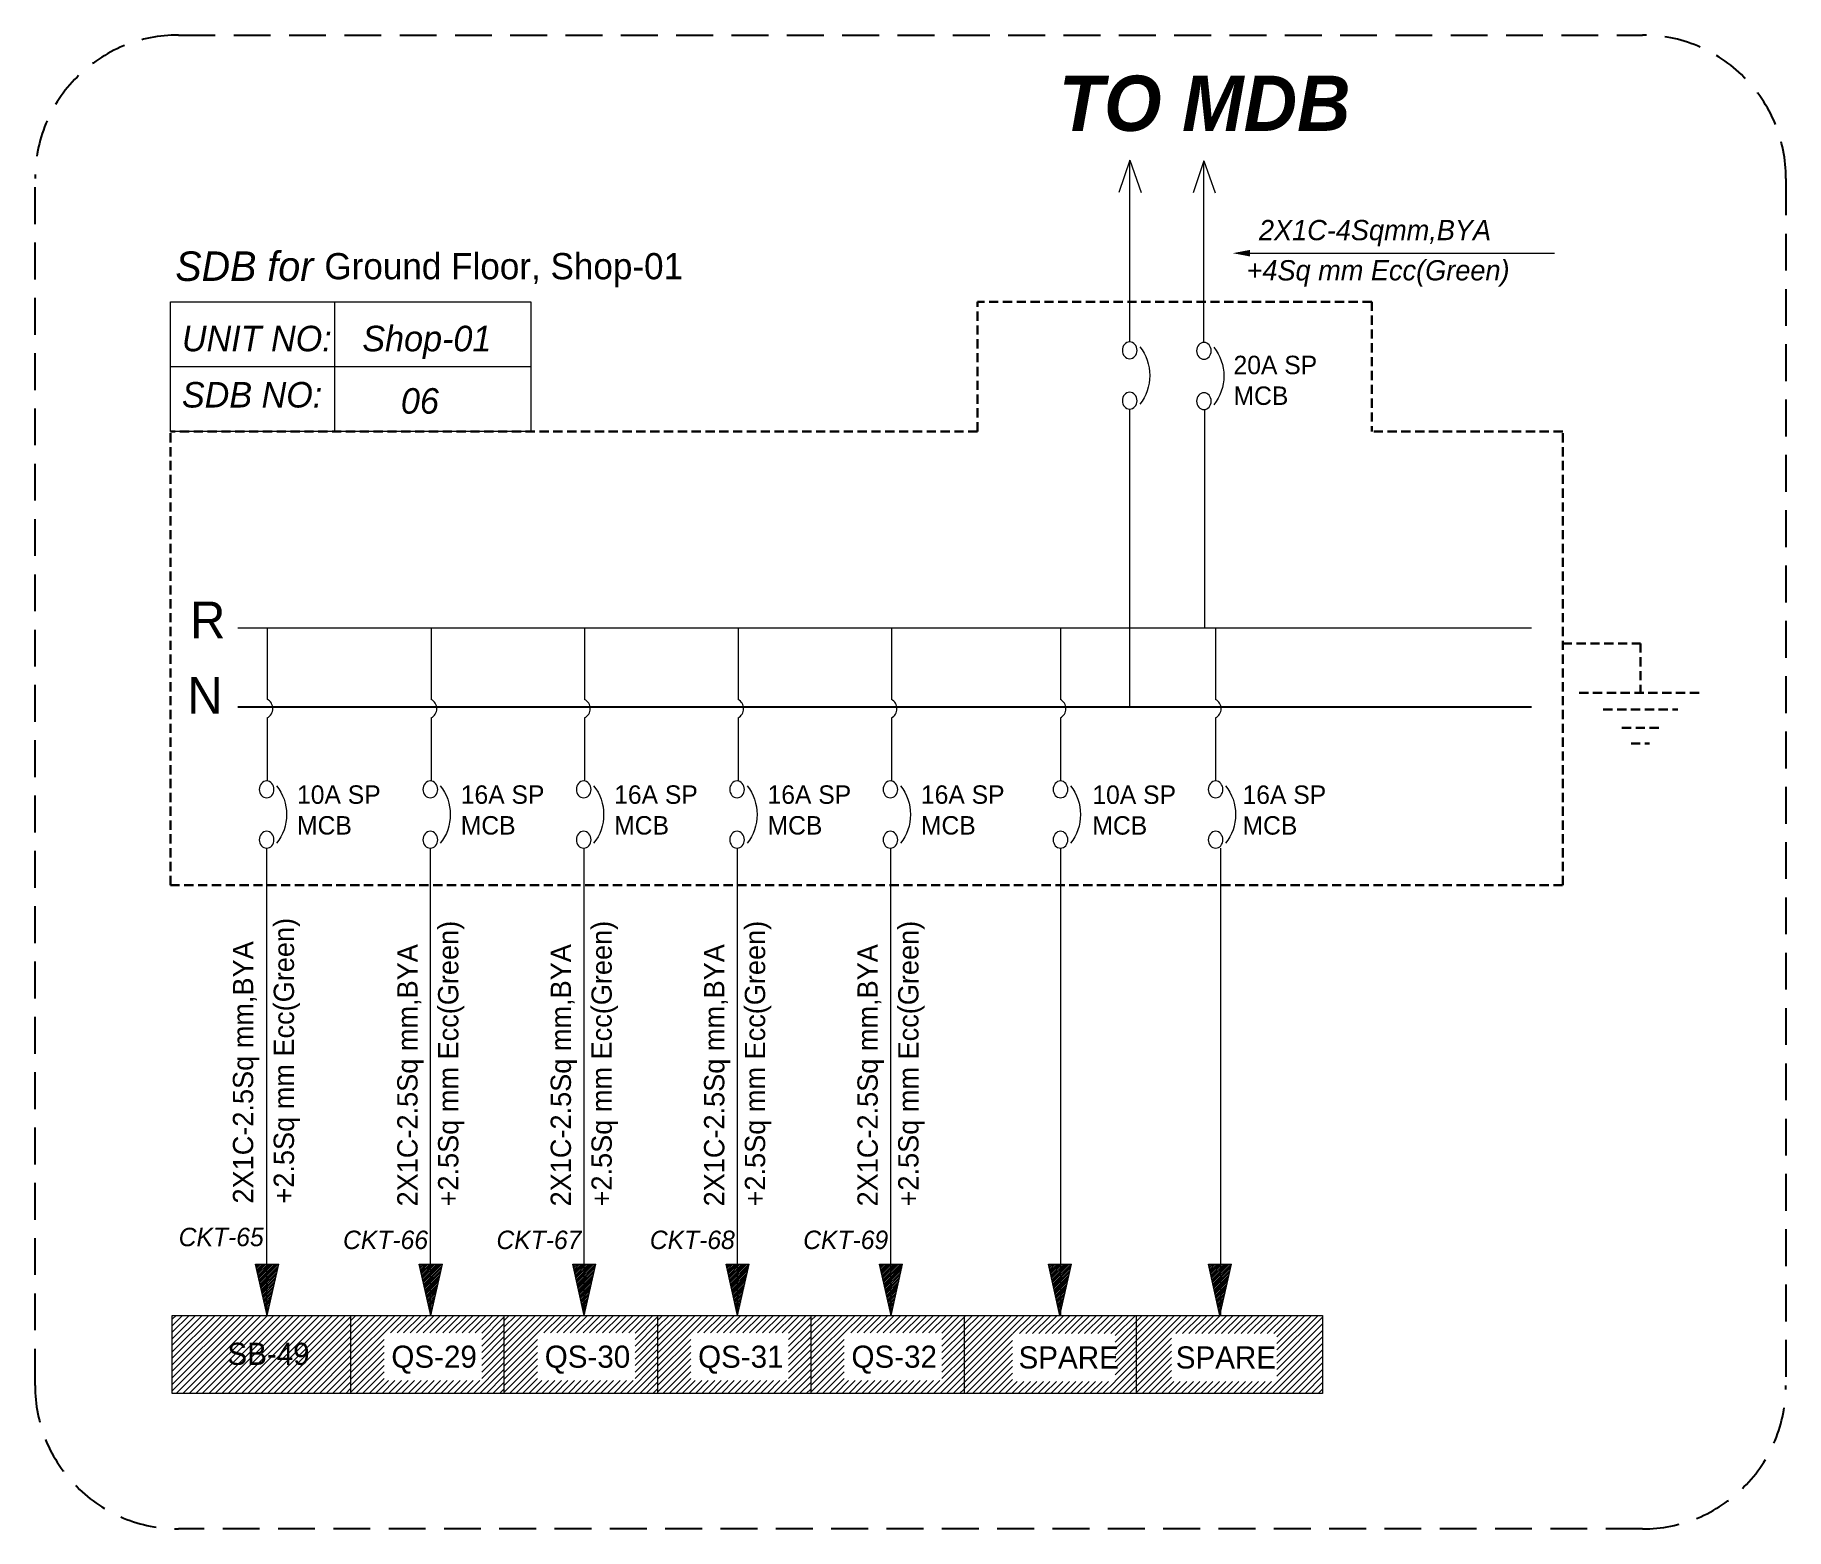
# Model space of a CAD drawing. Header units: inches. Extents: x 109699 to 44449955, y -10987 to 15824140.
# Drawn here: x 381353.4 to 381828.2, y -10986.7 to -10581.6 of the extents above; entities that cross this region are included whole.
import ezdxf

# ---------------------------------------------------------------- set-up
doc = ezdxf.new("R2010")
doc.units = ezdxf.units.IN
doc.header["$LTSCALE"] = 5
doc.header["$MEASUREMENT"] = 0
doc.linetypes.add('DASHED', pattern=[0.75, 0.5, -0.25])
doc.linetypes.add('DASHED2', pattern=[0.375, 0.25, -0.125])
doc.layers.get('0').update_dxf_attribs({"color": 123})
for name, color, linetype, lineweight in [('CKT-TEXT', 6, 'Continuous', 9), ('E-BOX', 20, 'Continuous', 30), ('E-BUSBER-B', 21, 'Continuous', 18), ('E-BUSBER-N', 131, 'Continuous', 18), ('E-CKT-CABLE', 116, 'Continuous', 18), ('E-CKT-TEXT', 135, 'Continuous', 18), ('E-CKT-TEXT-2', 7, 'Continuous', 9), ('E-MCCB', 5, 'Continuous', 13), ('E-QS-Socket-15A', 1, 'Continuous', 9), ('E-SB-Switch-Board', 106, 'Continuous', 18), ('H', 252, 'Continuous', 9)]:
    doc.layers.add(name, color=color, linetype=linetype, lineweight=lineweight)
doc.layers.add('T', color=8, linetype='Continuous')
doc.styles.add('RomanS', font='romans.shx')
doc.styles.get("Standard").update_dxf_attribs({"font": 'times.ttf'})
doc.styles.add('TAVE2', font='ROM_____.PFB')

msp = doc.modelspace()

# ---------------------------------------------------------------- texts
at = {"layer": 'CKT-TEXT', "attachment_point": 1}
for s, insert, char_height, width, style in [('{\\fCentury Gothic|b1|i1|c0|p34;TO MDB}', (381631.01, -10592.56), 15, 86.7197, 'TAVE2'), ('{\\fCentury Gothic|b0|i1|c0|p34;2X1C-4Sqmm,BYA}', (381685.29, -10631.7), 5.5, 92.1714, 'RomanS'), ('{\\fCentury Gothic|b0|i1|c0|p34;+4Sq mm Ecc(Green)}', (381681.93, -10642.6), 5.5, 92.1714, 'RomanS'), ('{\\fCentury Gothic|b0|i0|c0|p34;20A SP\\PMCB}', (381678.4, -10668.53), 5, 29.9821, 'RomanS'), ('{\\fCentury Gothic|b0|i0|c0|p34;10A SP\\PMCB}', (381424.47, -10785.04), 5, 29.9821, 'RomanS'), ('{\\fCentury Gothic|b0|i0|c0|p34;16A SP\\PMCB}', (381468.87, -10785.04), 5, 29.9821, 'RomanS'), ('{\\fCentury Gothic|b0|i0|c0|p34;16A SP\\PMCB}', (381510.46, -10785.04), 5, 29.9821, 'RomanS'), ('{\\fCentury Gothic|b0|i0|c0|p34;16A SP\\PMCB}', (381552.05, -10785.04), 5, 29.9821, 'RomanS'), ('{\\fCentury Gothic|b0|i0|c0|p34;16A SP\\PMCB}', (381593.64, -10785.04), 5, 29.9821, 'RomanS'), ('{\\fCentury Gothic|b0|i0|c0|p34;10A SP\\PMCB}', (381640.13, -10785.06), 5, 29.9821, 'RomanS'), ('{\\fCentury Gothic|b0|i0|c0|p34;16A SP\\PMCB}', (381680.84, -10785.06), 5, 29.9821, 'RomanS')]:
    msp.add_mtext(s, dxfattribs=dict(at, insert=insert, char_height=char_height, width=width, style=style))
at = {"layer": 'E-BUSBER-B', "color": 1, "style": 'TAVE2'}
msp.add_text('R', height=9.95, dxfattribs=at).set_placement((381395.43, -10745.14))
at = {"layer": 'E-BUSBER-N', "lineweight": 25, "style": 'TAVE2'}
msp.add_text('N', height=9.95, dxfattribs=at).set_placement((381394.7, -10765.63))
at = {"layer": 'E-CKT-TEXT', "insert": (381391.46, -10640.24), "char_height": 8, "width": 701.4153, "attachment_point": 1, "style": 'TAVE2'}
msp.add_mtext('{\\fCentury Gothic|b0|i1|c0|p34;SDB for \\A1;\\fCentury Gothic|b0|i0|c0|p34;\\H0.88889x;Ground Floor, Shop-01}', dxfattribs=at)
at = {"layer": 'E-CKT-TEXT', "color": 1, "char_height": 5, "width": 24.1526, "attachment_point": 1}
for s, insert in [('{\\fCentury Gothic|b0|i1|c0|p34;\\C256;CKT-65}', (381392.38, -10905.01)), ('{\\fCentury Gothic|b0|i1|c0|p34;\\C256;CKT-66}', (381436.95, -10905.79)), ('{\\fCentury Gothic|b0|i1|c0|p34;\\C256;CKT-67}', (381478.54, -10905.79)), ('{\\fCentury Gothic|b0|i1|c0|p34;\\C256;CKT-68}', (381520.13, -10905.79)), ('{\\fCentury Gothic|b0|i1|c0|p34;\\C256;CKT-69}', (381561.72, -10905.79))]:
    msp.add_mtext(s, dxfattribs=dict(at, insert=insert))
at = {"layer": 'E-CKT-TEXT-2', "color": 7, "char_height": 5.5, "width": 121.8928, "attachment_point": 1, "rotation": 90, "style": 'RomanS'}
for s, insert in [('{\\fCentury Gothic|b0|i0|c0|p34;\\C256;+2.5Sq mm Ecc(Green) }', (381418.14, -10898.44)), ('{\\fCentury Gothic|b0|i0|c0|p34;\\C256;+2.5Sq mm Ecc(Green) }', (381462.71, -10899.22)), ('{\\fCentury Gothic|b0|i0|c0|p34;\\C256;+2.5Sq mm Ecc(Green) }', (381504.3, -10899.22)), ('{\\fCentury Gothic|b0|i0|c0|p34;\\C256;+2.5Sq mm Ecc(Green) }', (381545.89, -10899.22)), ('{\\fCentury Gothic|b0|i0|c0|p34;\\C256;+2.5Sq mm Ecc(Green) }', (381587.48, -10899.22)), ('{\\fCentury Gothic|b0|i0|c0|p34;\\C256;2X1C-2.5Sq mm,BYA}', (381407.08, -10898.44)), ('{\\fCentury Gothic|b0|i0|c0|p34;\\C256;2X1C-2.5Sq mm,BYA}', (381451.65, -10899.22)), ('{\\fCentury Gothic|b0|i0|c0|p34;\\C256;2X1C-2.5Sq mm,BYA}', (381493.24, -10899.22)), ('{\\fCentury Gothic|b0|i0|c0|p34;\\C256;2X1C-2.5Sq mm,BYA}', (381534.83, -10899.22)), ('{\\fCentury Gothic|b0|i0|c0|p34;\\C256;2X1C-2.5Sq mm,BYA}', (381576.42, -10899.22))]:
    msp.add_mtext(s, dxfattribs=dict(at, insert=insert))
at = {"layer": 'E-CKT-TEXT-2', "char_height": 6, "width": 24.0847, "attachment_point": 1}
for insert in [(381620.1, -10937.18), (381662.73, -10937.18)]:
    msp.add_mtext('{\\fCentury Gothic|b0|i0|c0|p34;SPARE}', dxfattribs=dict(at, insert=insert))
at = {"layer": 'E-QS-Socket-15A', "color": 1, "char_height": 6, "width": 24.1526, "attachment_point": 1}
for s, insert in [('{\\fCentury Gothic|b0|i0|c0|p34;\\C256;QS-29}', (381450.04, -10936.97)), ('{\\fCentury Gothic|b0|i0|c0|p34;\\C256;QS-30}', (381491.63, -10936.97)), ('{\\fCentury Gothic|b0|i0|c0|p34;\\C256;QS-31}', (381533.21, -10936.97)), ('{\\fCentury Gothic|b0|i0|c0|p34;\\C256;QS-32}', (381574.8, -10936.97))]:
    msp.add_mtext(s, dxfattribs=dict(at, insert=insert))
at = {"layer": 'E-SB-Switch-Board', "color": 1, "insert": (381405.58, -10936.2), "char_height": 6, "width": 44.0631, "attachment_point": 1}
msp.add_mtext('{\\fCentury Gothic|b0|i0|c0|p34;\\C256;SB-49}', dxfattribs=at)
at = {"layer": 'T', "char_height": 6.9222, "attachment_point": 1, "style": 'TAVE2'}
for s, insert, width in [('{\\fCentury Gothic|b0|i1|c0|p34;UNIT NO:}', (381393.25, -10660.4), 58.0871), ('{\\fCentury Gothic|b0|i1|c0|p34;Shop-01}', (381442.17, -10660.4), 17.2058), ('{\\fCentury Gothic|b0|i1|c0|p34;SDB NO:}', (381393.25, -10675.65), 58.0871), ('{\\fCentury Gothic|b0|i1|c0|p34;06}', (381452.64, -10677.32), 20.4676)]:
    msp.add_mtext(s, dxfattribs=dict(at, insert=insert, width=width))

# ---------------------------------------------------------------- blocks, each defined once
blk = doc.blocks.new('E-CKT TEXT')
for p, q in [((648438.87, 22105.08), (648437.12, 22112.85)), ((648437.12, 22112.85), (648440.62, 22112.85)), ((648437.16, 22112.65), (648437.36, 22112.85)), ((648437.21, 22112.43), (648437.63, 22112.85)), ((648437.26, 22112.21), (648437.89, 22112.85)), ((648437.31, 22112), (648438.16, 22112.85)), ((648437.36, 22111.78), (648438.43, 22112.85)), ((648437.41, 22111.56), (648438.69, 22112.85)), ((648437.46, 22111.35), (648438.96, 22112.85)), ((648437.51, 22111.13), (648439.22, 22112.85)), ((648437.55, 22110.92), (648439.49, 22112.85)), ((648437.6, 22110.7), (648439.75, 22112.85)), ((648437.65, 22110.48), (648440.02, 22112.85)), ((648437.7, 22110.27), (648440.28, 22112.85)), ((648437.75, 22110.05), (648440.55, 22112.85)), ((648437.8, 22109.83), (648440.57, 22112.6)), ((648437.85, 22109.62), (648440.49, 22112.26)), ((648437.9, 22109.4), (648440.41, 22111.92)), ((648437.94, 22109.18), (648440.34, 22111.58)), ((648438.87, 22105.08), (648440.62, 22112.85)), ((648437.99, 22108.97), (648440.26, 22111.23)), ((648438.04, 22108.75), (648440.18, 22110.89)), ((648438.09, 22108.54), (648440.11, 22110.55)), ((648438.14, 22108.32), (648440.03, 22110.21)), ((648438.19, 22108.1), (648439.95, 22109.86)), ((648438.24, 22107.89), (648439.87, 22109.52)), ((648438.29, 22107.67), (648439.8, 22109.18)), ((648438.34, 22107.45), (648439.72, 22108.84)), ((648438.38, 22107.24), (648439.64, 22108.49)), ((648438.43, 22107.02), (648439.56, 22108.15)), ((648438.48, 22106.8), (648439.49, 22107.81)), ((648438.53, 22106.59), (648439.41, 22107.47)), ((648438.58, 22106.37), (648439.33, 22107.13)), ((648438.63, 22106.16), (648439.26, 22106.78)), ((648438.68, 22105.94), (648439.18, 22106.44)), ((648438.73, 22105.72), (648439.1, 22106.1)), ((648438.77, 22105.51), (648439.02, 22105.76)), ((648438.82, 22105.29), (648438.95, 22105.41))]:
    blk.add_line(p, q)
blk = doc.blocks.new('A$C7DE01C66')
at = {"layer": 'E-CKT-CABLE'}
for p, q in [((0, 25.02), (0, 13.35)), ((0, 10.31), (0, 0))]:
    blk.add_line(p, q, dxfattribs=at)
blk.add_arc((-0.81, 11.83), 1.72, 298.1075, 61.8925, dxfattribs=at)

# ---------------------------------------------------------------- hatches: boundary and pattern name
at = {"layer": 'E-CKT-TEXT-2'}
h = msp.add_hatch(dxfattribs=at)
h.set_pattern_fill('ANSI31', color=256, scale=10)
h.set_pattern_definition([(45, (179511.5723, -23422.9737), (-0.8838834765, 0.8838834765), [])])
h.paths.add_polyline_path([(381702.55, -10928.77), (381674.86, -10928.77), (381674.86, -10928.77), (381674.86, -10928.77), (381652.02, -10928.77), (381652.02, -10949.96), (381702.55, -10949.96)])
h.paths.add_polyline_path([(381652.02, -10928.77), (381631.48, -10928.77), (381631.48, -10928.77), (381631.48, -10928.77), (381605.35, -10928.77), (381605.35, -10949.96), (381652.02, -10949.96)])
h.paths.add_polyline_path([(381661.58, -10946.67), (381690.16, -10946.67), (381690.16, -10933.72), (381661.58, -10933.72)], flags=16)
h.paths.add_polyline_path([(381618.49, -10946.67), (381646.32, -10946.67), (381646.32, -10933.72), (381618.49, -10933.72)], flags=16)
at = {"layer": 'E-QS-Socket-15A'}
h = msp.add_hatch(dxfattribs=at)
h.set_pattern_fill('ANSI31', color=1, scale=10)
h.set_pattern_definition([(45, (179427.4649, -23422.9737), (-0.8838834765, 0.8838834765), [])])
h.paths.add_polyline_path([(381480.56, -10928.77), (381460.61, -10928.77), (381460.61, -10928.77), (381460.61, -10928.77), (381439.05, -10928.77), (381439.05, -10949.96), (381480.56, -10949.96)])
h.paths.add_polyline_path([(381448.06, -10946.46), (381474.53, -10946.46), (381474.53, -10933.51), (381448.06, -10933.51)], flags=16)
h = msp.add_hatch(dxfattribs=at)
h.set_pattern_fill('ANSI31', color=1, scale=10)
h.set_pattern_definition([(45, (179469.0547, -23422.9737), (-0.8838834765, 0.8838834765), [])])
h.paths.add_polyline_path([(381522.15, -10928.77), (381502.2, -10928.77), (381502.2, -10928.77), (381502.2, -10928.77), (381480.64, -10928.77), (381480.64, -10949.96), (381522.15, -10949.96)])
h.paths.add_polyline_path([(381489.65, -10946.46), (381516.12, -10946.46), (381516.12, -10933.51), (381489.65, -10933.51)], flags=16)
h = msp.add_hatch(dxfattribs=at)
h.set_pattern_fill('ANSI31', color=1, scale=10)
h.set_pattern_definition([(45, (179510.6446, -23422.9737), (-0.8838834765, 0.8838834765), [])])
h.paths.add_polyline_path([(381563.74, -10928.77), (381543.79, -10928.77), (381543.79, -10928.77), (381543.79, -10928.77), (381522.23, -10928.77), (381522.23, -10949.96), (381563.74, -10949.96)])
h.paths.add_polyline_path([(381531.24, -10946.46), (381557.71, -10946.46), (381557.71, -10933.51), (381531.24, -10933.51)], flags=16)
h = msp.add_hatch(dxfattribs=at)
h.set_pattern_fill('ANSI31', color=1, scale=10)
h.set_pattern_definition([(45, (179552.2344, -23422.9737), (-0.8838834765, 0.8838834765), [])])
h.paths.add_polyline_path([(381605.33, -10928.77), (381585.38, -10928.77), (381585.37, -10928.77), (381585.37, -10928.77), (381563.82, -10928.77), (381563.82, -10949.96), (381605.33, -10949.96)])
h.paths.add_polyline_path([(381572.83, -10946.46), (381599.3, -10946.46), (381599.3, -10933.51), (381572.83, -10933.51)], flags=16)
at = {"layer": 'E-SB-Switch-Board'}
h = msp.add_hatch(dxfattribs=at)
h.set_pattern_fill('ANSI31', color=256, scale=10)
h.set_pattern_definition([(45, (187775.2874, -5392.0628), (-0.8838834765, 0.8838834765), [])])
h.paths.add_polyline_path([(381390.64, -10949.96), (381438.99, -10949.96), (381438.99, -10928.77), (381416.36, -10928.77), (381416.36, -10928.77), (381416.36, -10928.77), (381390.64, -10928.77)])
h.paths.add_polyline_path([(381403.97, -10945.69), (381427.96, -10945.69), (381427.96, -10932.74), (381403.97, -10932.74)], flags=24)

# ---------------------------------------------------------------- linework, layer by layer
at = {"linetype": 'DASHED2', "lineweight": 25, "ltscale": 8}
msp.add_lwpolyline([(381392.3, -10581.55), (381789.32, -10581.55, -0.414214), (381828.2, -10620.43), (381828.2, -10947.82, -0.414214), (381789.32, -10986.7), (381392.3, -10986.7, -0.414214), (381353.42, -10947.82), (381353.42, -10620.43, -0.414214)], format="xyb", close=True, dxfattribs=at)
at = {"layer": 'CKT-TEXT', "extrusion": (0, 0, -1)}
for centre in [(381456.13, -10792.95), (381497.72, -10792.95), (381539.31, -10792.95), (381580.9, -10792.95), (381627, -10792.95), (381669.05, -10792.95)]:
    msp.add_ellipse(centre, major_axis=(0, 11.32), ratio=0.8736, start_param=0.810857, end_param=2.330736, dxfattribs=at)
at = {"layer": 'E-BOX', "linetype": 'DASHED'}
for p, q in [((381715.86, -10653.89), (381608.96, -10653.89)), ((381608.96, -10689.04), (381608.96, -10653.89)), ((381608.96, -10689.04), (381608.96, -10653.89)), ((381715.86, -10653.89), (381715.86, -10689.04)), ((381390.12, -10812.06), (381390.12, -10689.04)), ((381608.96, -10689.04), (381390.12, -10689.04)), ((381608.96, -10689.04), (381390.12, -10689.04)), ((381767.65, -10689.04), (381715.86, -10689.04)), ((381767.65, -10812.06), (381767.65, -10689.04)), ((381767.65, -10746.54), (381788.76, -10746.54)), ((381788.76, -10746.54), (381788.76, -10759.96)), ((381772.12, -10759.96), (381805.4, -10759.96)), ((381778.67, -10764.45), (381798.85, -10764.45)), ((381783.71, -10769.4), (381793.8, -10769.4)), ((381786.19, -10773.67), (381791.23, -10773.67)), ((381390.12, -10812.06), (381767.65, -10812.06))]:
    msp.add_line(p, q, dxfattribs=at)
at = {"layer": 'E-BUSBER-B', "color": 1}
msp.add_line((381408.45, -10742.35), (381759.19, -10742.35), dxfattribs=at)
at = {"layer": 'E-BUSBER-N', "lineweight": 25}
msp.add_line((381408.45, -10763.71), (381759.19, -10763.71), dxfattribs=at)
at = {"layer": 'E-CKT-CABLE'}
for p, q in [((381650.26, -10615.51), (381647.33, -10624.25)), ((381650.26, -10615.51), (381653.33, -10624.25)), ((381650.26, -10664.79), (381650.26, -10615.51)), ((381670.36, -10615.63), (381667.42, -10624.37)), ((381670.36, -10615.63), (381673.42, -10624.37)), ((381670.36, -10664.92), (381670.36, -10615.63)), ((381682.84, -10640.72), (381765.4, -10640.72)), ((381650.26, -10763.71), (381650.26, -10682.99)), ((381670.59, -10742.46), (381670.59, -10683.1)), ((381416.21, -10802.05), (381416.21, -10928.77)), ((381460.61, -10802.05), (381460.61, -10928.77)), ((381502.2, -10802.05), (381502.2, -10928.77)), ((381543.79, -10802.05), (381543.79, -10928.77)), ((381585.37, -10802.05), (381585.37, -10928.77)), ((381631.48, -10802.05), (381631.48, -10928.77)), ((381674.86, -10802.05), (381674.86, -10928.77)), ((381438.99, -10928.77), (381438.99, -10949.96)), ((381702.55, -10928.77), (381702.55, -10949.96))]:
    msp.add_line(p, q, dxfattribs=at)
msp.add_lwpolyline([(381390.64, -10928.77), (381702.55, -10928.77), (381702.55, -10949.96), (381390.64, -10949.96)], close=True, dxfattribs=at)
msp.add_solid([(381682.84, -10641.6), (381682.84, -10639.83), (381678.2, -10640.72)], dxfattribs=at)
at = {"layer": 'E-CKT-TEXT-2'}
msp.add_line((381652.02, -10928.77), (381652.02, -10949.96), dxfattribs=at)
at = {"layer": 'E-MCCB', "extrusion": (0, 0, -1)}
for centre in [(381650.26, -10667.07), (381670.36, -10667.19), (381650.26, -10680.72), (381670.36, -10680.84)]:
    msp.add_ellipse(centre, major_axis=(0, 2.28), ratio=0.8736, dxfattribs=at)
for centre, major_axis, start_param, end_param in [((381645.79, -10673.89), (0, 11.32), 0.810857, 2.330736), ((381665.88, -10674.02), (0, 11.32), 0.810857, 2.330736), ((381416.21, -10786.13), (0, 2.28), 1.57079632679372, 7.853981633973307), ((381411.74, -10792.95), (0, 11.32), 0.810857, 2.330736), ((381460.61, -10786.13), (0, 2.28), 1.570796326787449, 7.853981633967035), ((381502.2, -10786.13), (0, 2.28), 1.570796326787449, 7.853981633967035), ((381543.79, -10786.13), (0, 2.28), 1.570796326787449, 7.853981633967035), ((381585.37, -10786.13), (0, 2.28), 1.570796326787449, 7.853981633967035), ((381631.48, -10786.13), (0, 2.28), 1.570796326787449, 7.853981633967035), ((381673.53, -10786.13), (0, 2.28), 1.570796326787449, 7.853981633967035), ((381416.21, -10799.78), (0, 2.28), 1.570796326795389, 7.853981633974975), ((381460.61, -10799.78), (0, 2.28), 1.570796326788042, 7.853981633967629), ((381502.2, -10799.78), (0, 2.28), 1.570796326788042, 7.853981633967629), ((381543.79, -10799.78), (0, 2.28), 1.570796326788042, 7.853981633967629), ((381585.37, -10799.78), (0, 2.28), 1.570796326788042, 7.853981633967629), ((381631.48, -10799.78), (0, 2.28), 1.570796326788042, 7.853981633967629), ((381673.53, -10799.78), (0, 2.28), 1.570796326788042, 7.853981633967629)]:
    msp.add_ellipse(centre, major_axis=major_axis, ratio=0.8736, start_param=start_param, end_param=end_param, dxfattribs=at)
at = {"layer": 'E-QS-Socket-15A', "ltscale": 10}
msp.add_line((381715.86, -10653.89), (381715.86, -10653.89), dxfattribs=at)
at = {"layer": 'E-QS-Socket-15A', "color": 1}
for p, q in [((381438.99, -10928.77), (381438.99, -10949.96)), ((381480.58, -10928.77), (381480.58, -10949.96)), ((381522.17, -10928.77), (381522.17, -10949.96)), ((381563.76, -10928.77), (381563.76, -10949.96)), ((381605.35, -10928.77), (381605.35, -10949.96))]:
    msp.add_line(p, q, dxfattribs=at)
at = {"layer": 'E-QS-Socket-15A', "color": 244}
msp.add_line((381605.35, -10928.77), (381605.35, -10949.96), dxfattribs=at)
at = {"layer": 'E-SB-Switch-Board'}
msp.add_line((381438.99, -10928.77), (381438.99, -10949.96), dxfattribs=at)
at = {"layer": 'H', "ltscale": 0.5}
for p, q in [((381434.66, -10653.89), (381434.66, -10689.04)), ((381487.86, -10653.89), (381487.86, -10689.04)), ((381390.12, -10671.47), (381487.86, -10671.47))]:
    msp.add_line(p, q, dxfattribs=at)
msp.add_lwpolyline([(381390.12, -10653.89), (381487.86, -10653.89), (381487.86, -10689.04), (381390.12, -10689.04)], close=True, dxfattribs=at)

# ---------------------------------------------------------------- block references
at = {"layer": 'E-CKT-TEXT-2', "xscale": 1.791404791323321, "yscale": 1.791404791323321, "zscale": 1.791404791323321}
for p in [(-779985.17, -50527.92), (-779941.79, -50527.92)]:
    msp.add_blockref('E-CKT TEXT', p, dxfattribs=at)
at = {"layer": 'E-QS-Socket-15A', "ltscale": 10, "xscale": 1.65870814017606, "yscale": 1.65870814017606, "zscale": 1.65870814017606}
for p in [(381416.4, -10783.83), (381460.86, -10783.87), (381502.45, -10783.87), (381544.04, -10783.87), (381585.63, -10783.87), (381631.44, -10783.86), (381673.53, -10783.85)]:
    msp.add_blockref('A$C7DE01C66', p, dxfattribs=at)
at = {"layer": 'E-QS-Socket-15A', "color": 1, "xscale": 1.791404791323321, "yscale": 1.791404791323321, "zscale": 1.791404791323321}
for p in [(-780155.74, -50527.92), (-780114.15, -50527.92), (-780072.56, -50527.92), (-780030.97, -50527.92)]:
    msp.add_blockref('E-CKT TEXT', p, dxfattribs=at)
at = {"layer": 'E-SB-Switch-Board', "color": 1, "xscale": 1.791404791323321, "yscale": 1.791404791323321, "zscale": 1.791404791323321}
msp.add_blockref('E-CKT TEXT', (-780200.14, -50527.92), dxfattribs=at)

msp.set_redraw_order([(e.dxf.handle, doc.entitydb.next_handle()) for e in msp.query("TEXT MTEXT ATTDEF DIMENSION ARC_DIMENSION")])  # texts and dimensions are drawn at this point

doc.saveas('drawing.dxf')
